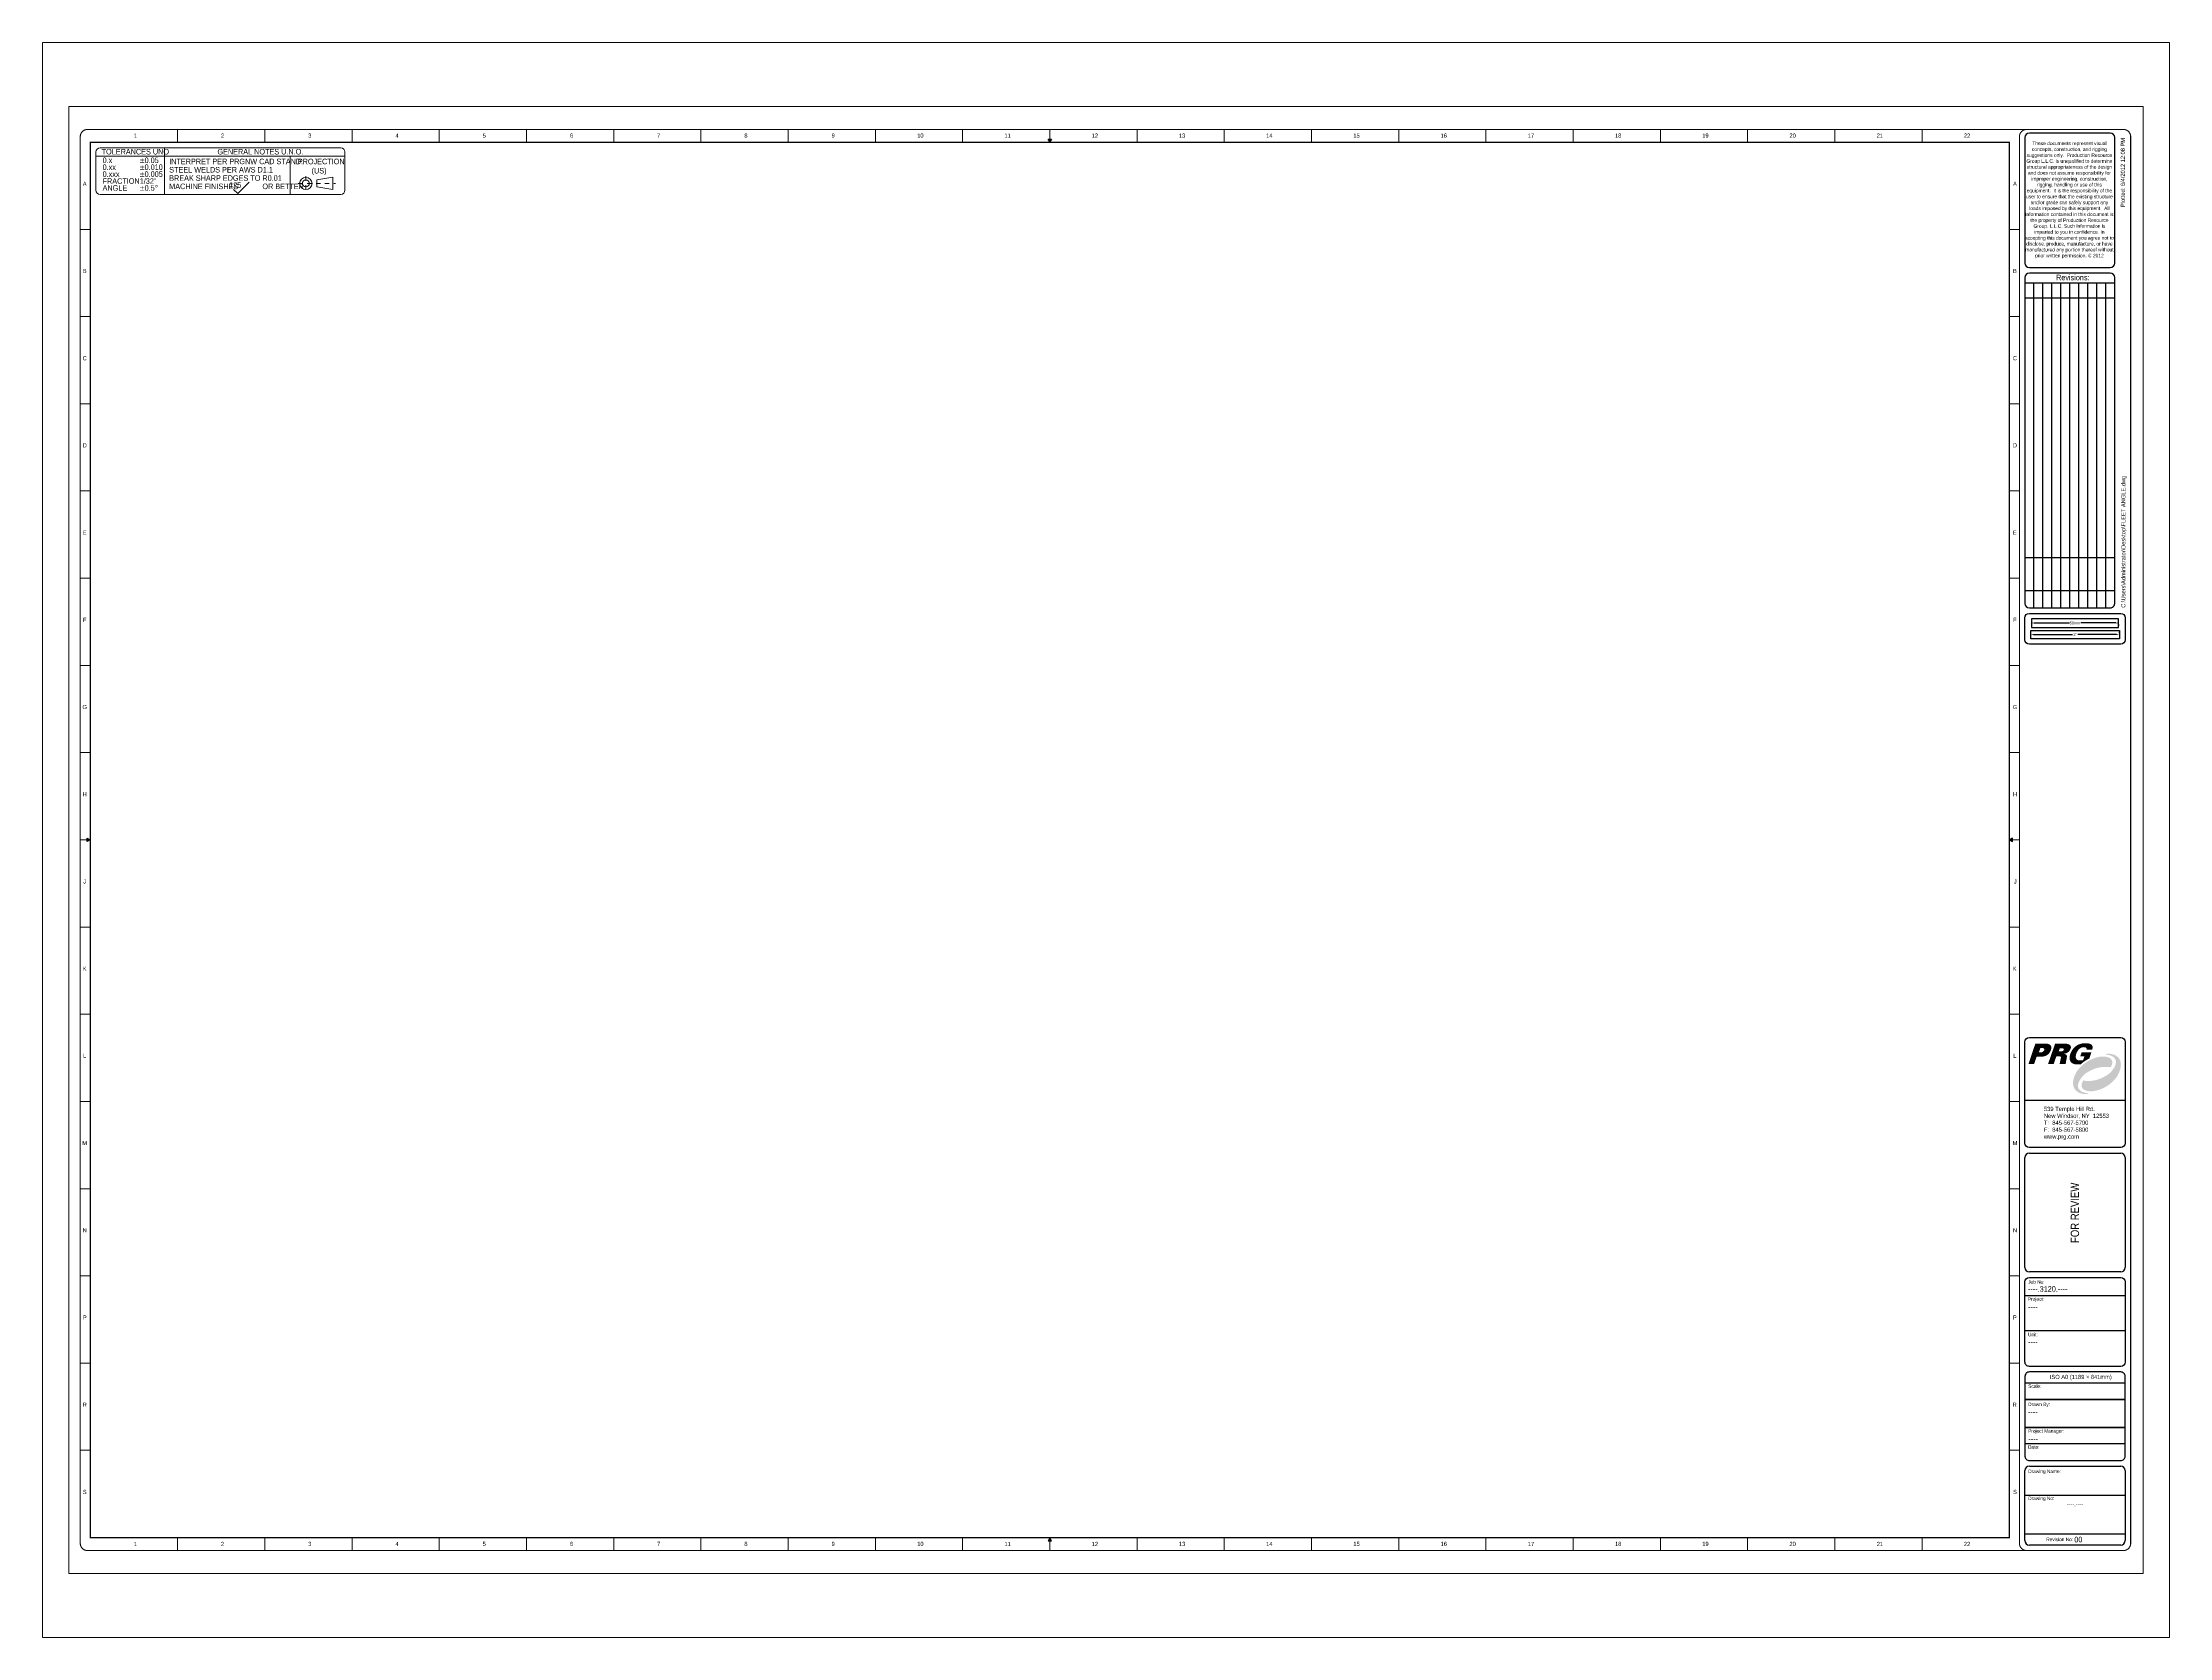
# Paper-space layout 'Arch E' of a CAD drawing. Header units: inches. Extents: x -6.2 to 41.8, y -6.2 to 29.8.
import ezdxf
from ezdxf.enums import TextEntityAlignment as Align

# ---------------------------------------------------------------- set-up
doc = ezdxf.new("R2010")
doc.units = ezdxf.units.IN
doc.header["$LTSCALE"] = 0.1
doc.header["$MEASUREMENT"] = 0
doc.header["$PDMODE"] = 35
doc.linetypes.add('CENTER', pattern=[2, 1.25, -0.25, 0.25, -0.25])
doc.layers.get('0').update_dxf_attribs({"lineweight": 25})
doc.layers.add('..02 - Light', color=142, linetype='Continuous', lineweight=9)
doc.layers.add('0 @ 1', color=7, linetype='Continuous', lineweight=25)
doc.layers.add('..08 - Viewports', color=11, linetype='Continuous', lineweight=0, plot=False)
doc.styles.add('prg 03 - Standard', font='ARIALN.TTF')
doc.dimstyles.new('prg - inch - 16', dxfattribs={"dimtxt": 0.125, "dimasz": 0.125, "dimexe": 0.0625, "dimexo": 0.125, "dimgap": 0.03125, "dimtad": 0, "dimdec": 4, "dimzin": 3, "dimdsep": 46, "dimlunit": 4, "dimtxsty": 'prg 03 - Standard', "dimcen": 0.0625, "dimclrd": 256, "dimclre": 256, "dimclrt": 256, "dimadec": 0, "dimazin": 2, "dimtfac": 1, "dimtdec": 4, "dimtofl": 0, "dimtmove": 0, "dimatfit": 3, "dimfxl": 1, "dimfrac": 1, "dimtolj": 1, "dimtzin": 0, "dimarcsym": 1})

# ---------------------------------------------------------------- blocks, each defined once
blk = doc.blocks.new('Titleblock - PRG Logo')
at = {"linetype": 'Continuous'}
h = blk.add_hatch(color=256, dxfattribs=at)
edge = h.paths.add_edge_path(flags=16)
edge.add_arc((0.3043143467182148, 0.4189564848044451), 0.1423735000000002, 270.9957441070229, 287.0381458413927)
edge.add_arc((0.3195248467181955, 0.371196984804449), 0.092255, 286.6971957923549, 340.5516230184589)
edge.add_arc((0.3414198467182068, 0.3648149848044469), 0.06949599999999959, 339.5026635533062, 356.4779030401814)
edge.add_arc((0.3740263467181961, 0.3630359848044549), 0.0368425000000001, 356.1241171595497, 421.2519372499029)
edge.add_arc((0.3589593467181729, 0.33151098480446), 0.07175499999999967, 62.81106463649182, 78.35484708871928)
edge.add_arc((0.3455988467181967, 0.2602309848044513), 0.1442705000000004, 78.87207587546055, 87.84536089171439)
edge.add_line((0.3510229390846789, 0.4043994848044488), (0.2796896467182037, 0.4043994848044488))
edge.add_line((0.2796896467182037, 0.4043994848044488), (0.2355137467182047, 0.2766044848044498))
edge.add_line((0.2355137467182047, 0.2766044848044515), (0.3067885330996205, 0.2766044848044515))
edge = h.paths.add_edge_path()
edge.add_line((0.4046392161149619, 0.5016044848044512), (0.3012011967182069, 0.5016044848044512))
edge.add_line((0.3012011967182033, 0.5016044848044512), (0.1736378467182043, 0.5024344848044517))
edge.add_line((0.1736378467182043, 0.5024344848044446), (0.1227883467182025, 0.3662444848044455))
edge.add_line((0.122788346718206, 0.3662444848044473), (0.001389346718205786, 0.0005694848044512923))
edge.add_line((0.001389346718205786, 0.0005694848044512923), (0.1402038467182081, 0.0005694848044512923))
edge.add_line((0.1402038467182045, 0.0005694848044512923), (0.2019308467182057, 0.1793194848044521))
edge.add_line((0.2019308467182057, 0.179319484804445), (0.2935518467182021, 0.179319484804445))
edge.add_arc((0.2935518467182021, 0.6656709848044482), 0.4863515000000005, 270.0000000000002, 277.7588275109953)
edge.add_arc((0.3144453467182018, 0.4929979848044521), 0.3124495000000003, 278.2373077288922, 289.3891687218022)
edge.add_arc((0.3433263467182037, 0.4019949848044515), 0.21704, 290.1728142474942, 337.4086018082235)
edge.add_arc((0.2649123467182122, 0.4393004848044679), 0.3037990000000043, 336.5938879471608, 341.0282286135472)
edge.add_arc((0.3063108467182047, 0.4257749848044394), 0.260253, 340.8811727264874, 350.9107933647442)
edge.add_arc((0.4311128467182073, 0.4037799848044497), 0.1335585000000001, 351.7703547975663, 368.1285166639775)
edge.add_arc((0.4843748467182039, 0.4090139848044512), 0.08012600000000004, 9.808823212382649, 62.48048933885461)
edge.add_arc((0.4594663467182016, 0.3663209848044531), 0.1295190000000005, 61.43472049896129, 72.78653243571169)
edge.add_arc((0.4360923467181976, 0.2958399848044522), 0.2037655000000007, 72.37334825410828, 81.81022518961143)
edge.add_arc((0.410170346718207, 0.1330299848044518), 0.3686160000000003, 81.42707832362878, 90.85976282357966)
h = blk.add_hatch(color=256, dxfattribs=at)
edge = h.paths.add_edge_path(flags=16)
edge.add_line((0.776832811018874, 0.2892294848044514), (0.7225883467182044, 0.2892294848044514))
edge.add_line((0.7225883467182044, 0.2892294848044514), (0.762405846718206, 0.4043994848044505))
edge.add_line((0.762405846718206, 0.4043994848044488), (0.8157984350887126, 0.4043994848044488))
edge.add_arc((0.8166428467182101, 0.04788448480444885), 0.3565159999999989, 87.38246590030963, 90.13570574049157, ccw=False)
edge.add_arc((0.8266778467181979, 0.2584694848044506), 0.1456930000000002, 76.9480451321487, 87.54267664604299, ccw=False)
edge.add_arc((0.8461858467182708, 0.3468854848044103), 0.05516400000000012, 58.055618524263025, 75.94740640828331, ccw=False)
edge.add_arc((0.8589558467182066, 0.3694334848044392), 0.02929449999999985, -5.086874628306703, 55.91558463148692, ccw=False)
edge.add_arc((0.8230078467181912, 0.3702204848044133), 0.06521500000000041, 338.97668672535247, 357.0252137630763, ccw=False)
edge.add_arc((0.7964783467182102, 0.3767949848044552), 0.09239900000000026, 322.6799395160695, 341.07339311240025, ccw=False)
edge.add_arc((0.8128648467181918, 0.3665234848044463), 0.07316150000000009, 289.77786743944307, 321.2967261674104, ccw=False)
edge.add_arc((0.7980433467182166, 0.4028119848044494), 0.1123369999999995, 278.0167602594008, 290.62868857057236, ccw=False)
edge.add_arc((0.7860573467181204, 0.4737444848044472), 0.1842585000000004, 273.90798202605356, 278.63134678880374, ccw=False)
edge.add_arc((0.7780723467182113, 0.5965179848044482), 0.307291, 269.7688824055184, 273.8331939489316, ccw=False)
edge = h.paths.add_edge_path()
edge.add_line((0.867311634350088, 0.2466517191917319), (0.8682603870088776, 0.2493431806816702))
edge.add_arc((0.8383753467181982, 0.496849984804447), 0.2493045000000005, 276.884810600935, 299.8491585576342)
edge.add_arc((0.8698283467182115, 0.4346319848044526), 0.1797235000000007, 301.0245377665061, 339.7694606141282)
edge.add_arc((0.8917973467182136, 0.4232834848044771), 0.1552154999999997, 340.8959743339561, 350.6298669492703)
edge.add_arc((0.9533998467182059, 0.4125109848044328), 0.09268300000000049, 351.0002640224843, 372.4914892517461)
edge.add_arc((0.9773138467182036, 0.4155304848044548), 0.06871799999999985, 14.34651469680296, 55.52963613017848)
edge.add_arc((0.9537938467182094, 0.386136484804446), 0.1062985000000002, 54.0450823190121, 66.1814999173661)
edge.add_arc((0.9302658467181857, 0.3351934848044564), 0.1624070000000004, 65.84590622521328, 76.42015134280018)
edge.add_arc((0.9060483467182081, 0.2430559848044496), 0.2576620000000006, 75.9961898818053, 84.41605073746594)
edge.add_arc((0.8905008467182114, 0.1102599848044505), 0.3913489999999997, 84.04240166436445, 90.27476549239445)
edge.add_line((0.8886241153176044, 0.5016044848044512), (0.6571213467182062, 0.5016044848044512))
edge.add_line((0.6571213467182062, 0.5016044848044512), (0.4840728467182061, 0.000569484804449516))
edge.add_line((0.4840728467182061, 0.0005694848044512923), (0.6229213467182078, 0.0005694848044512923))
edge.add_line((0.6229213467182078, 0.0005694848044512923), (0.6890833467182098, 0.1921494848044532))
edge.add_line((0.6890833467182063, 0.1921494848044532), (0.7410753467182047, 0.1921494848044532))
edge.add_line((0.7410753467182047, 0.1921494848044532), (0.7410752484052168, 0.1921473581073414))
edge.add_arc((0.7413043467182092, -0.01498451519555033), 0.2071319999999998, 82.68334000861051, 90.06337200000041, ccw=False)
edge.add_arc((0.7585503467182377, 0.1259309848044339), 0.06517299999999987, 65.53269244928708, 81.94445991782459, ccw=False)
edge.add_arc((0.773270846718205, 0.1611819848044576), 0.0270175, -1.9310224761093764, 62.9838828014432, ccw=False)
edge.add_arc((0.7291768467181967, 0.1583544848043701), 0.07112200000000071, -6.460984093483717, 1.5446078415408806, ccw=False)
edge.add_arc((0.6526703467182067, 0.1667224848044455), 0.1480844999999978, 348.45268326153274, 353.65283200420293, ccw=False)
edge.add_arc((0.2652413467182058, 0.2470189848044271), 0.5437464999999951, 345.04080888233915, 348.33499765319664, ccw=False)
edge.add_arc((2.692299846718214, -0.3667770151955523), 1.959785000000009, 166.0203894749341, 167.120365)
edge.add_line((0.7818220891506371, 0.07006618787003305), (0.7818225303462469, 0.07006571695313113))
edge.add_arc((1.539074846718208, -0.1031920151955532), 0.7768200000000016, 167.1126680000001, 172.3239389608813)
edge.add_line((0.7692158573456389, 0.0005694848044512923), (0.9196403083329443, 0.0005694848044512923))
edge.add_arc((1.506463846718205, -0.02879951519555135), 0.5875580000000002, 165.1253954701501, 177.1348849883912, ccw=False)
edge.add_arc((0.3032103467182132, 0.2683484848044628), 0.6520144999999968, 347.0317521434246, 348.9198735178932)
edge.add_arc((0.687743846718206, 0.1936759848044503), 0.2602989999999981, 348.7834681519441, 356.887225477025)
edge.add_arc((0.8477223467182036, 0.1834279848044602), 0.1000120000000013, 357.7728421440312, 370.7282815015773)
edge.add_arc((0.8967178467182215, 0.1916409848044438), 0.05035500000000004, 11.92440143195597, 67.8099978377762)
edge.add_arc((0.8800473467182108, 0.1520814848044481), 0.09328200000000063, 67.50594261153962, 81.89085505342528)
edge.add_arc((0.8646938467181968, 0.06407148480445102), 0.1825990000000005, 81.01683345309532, 89.17856438835031)
h = blk.add_hatch(color=256, dxfattribs=at)
edge = h.paths.add_edge_path()
edge.add_arc((1.234785346718219, 0.6841579848044486), 0.5989200000000007, 276.2867945864589, 280.71853536517193, ccw=False)
edge.add_arc((1.269654346718177, 0.3914714848044465), 0.3041865000000003, 270.27878534217655, 275.7954384352408, ccw=False)
edge.add_arc((1.270941346718203, 0.2721394848044483), 0.1848510000000002, 257.0805029855806, 270.0598467773731, ccw=False)
edge.add_arc((1.253739846718211, 0.1884724848044499), 0.09947500000000022, 231.894053106252, 255.9628135241598, ccw=False)
edge.add_arc((1.240639846718217, 0.1672074848044431), 0.07471099999999994, 193.4509377150763, 229.7347256112535, ccw=False)
edge.add_arc((1.271573846718201, 0.176652484804471), 0.1070120000000009, 181.7997108180601, 194.5166235503209, ccw=False)
edge.add_arc((1.321929346718207, 0.1791699848044246), 0.1574245000000006, 171.0236967755409, 182.1399428113521, ccw=False)
edge.add_arc((1.416383346718206, 0.1658594848044501), 0.2528034999999992, 160.1958193078491, 171.384011639326, ccw=False)
edge.add_arc((1.49147584671821, 0.1436489848044502), 0.3310110000000009, 144.230369389134, 160.9825441988771, ccw=False)
edge.add_arc((1.406518346718208, 0.201297984804448), 0.2283995000000002, 126.66260321821349, 143.5065941080681, ccw=False)
edge.add_arc((1.364269846718202, 0.2535949848044439), 0.1612440000000001, 90.78197749768992, 125.71606507419469, ccw=False)
edge.add_arc((1.362146846718204, 0.2401484848044504), 0.1746754999999997, 81.7561427952881, 90.02545477455419, ccw=False)
edge.add_arc((1.374116846718234, 0.3280234848044472), 0.08599549999999992, 66.73648615875948, 81.25391980852038, ccw=False)
edge.add_arc((1.389467846718219, 0.3655029848044435), 0.04550549999999971, 37.30264295314561, 65.85509724705838, ccw=False)
edge.add_arc((1.393379346718191, 0.3705444848044763), 0.03937300000000001, 3.639849654700413, 34.91574925647461, ccw=False)
edge.add_arc((1.363425346718209, 0.3671909848044521), 0.06949449999999961, -12.749359343261517, 4.831383426113973, ccw=False)
edge.add_line((1.431206445101161, 0.3518544848044485), (1.570156391102692, 0.3518544848044485))
edge.add_arc((1.348862846718205, 0.4253104848044469), 0.2331665000000004, 341.6369718666876, 352.5862971448952)
edge.add_arc((1.457758346718204, 0.4092869848044298), 0.1231274999999996, 353.4418332213692, 370.8371518593616)
edge.add_arc((1.499339846718208, 0.4151939848044446), 0.08120200000000023, 12.26008058462362, 57.21877425161707)
edge.add_arc((1.476777346718201, 0.3828354848044526), 0.1206320000000008, 56.53037609471968, 68.89960934380471)
edge.add_arc((1.452215346718205, 0.3229054848044512), 0.1853909999999983, 68.48542599265839, 77.95735942875443)
edge.add_arc((1.426114846718178, 0.2104149848044585), 0.3008584999999995, 77.56578613387481, 84.96435910430098)
edge.add_arc((1.403195346718196, -0.01398051519554855), 0.5264090000000022, 84.6231754334162, 90.3787603197288)
edge.add_arc((1.39977684671819, -0.4040265151955467), 0.9164434999999992, 90.00383631583266, 91.61651488460018)
edge.add_arc((1.390353846718206, 0.1380744848044486), 0.3743385000000005, 92.51551038097473, 153.6811613930817)
edge.add_arc((1.445347846718214, 0.1094989848044676), 0.4363030000000021, 153.5195157154502, 161.0050553431251)
edge.add_arc((1.411224846718209, 0.1205184848044567), 0.4004520000000032, 160.9067527219758, 169.7124892250919)
edge.add_arc((1.273025846718205, 0.1477269848044429), 0.2596240000000004, 170.1738300245687, 182.5251925601632)
edge.add_arc((1.187635846718209, 0.1458874848044402), 0.1742464999999999, 183.1580052333768, 199.1879463392843)
edge.add_arc((1.150799846718208, 0.1355224848044472), 0.13607, 200.1638935492408, 245.058867230252)
edge.add_arc((1.179554846718201, 0.1900594848044506), 0.1976704999999996, 244.1672908515494, 259.4907514914854)
edge.add_arc((1.200810346718214, 0.2852129848044527), 0.2951259999999999, 258.8027998265368, 268.6575364064857)
edge.add_arc((1.194024846718207, 1.364355484804447), 1.374187500000001, 269.9946301732893, 273.9073194201507)
edge.add_arc((1.879341346718203, -0.66479551519555), 0.8850149999999999, 115.5001029071482, 131.9551485399778, ccw=False)
edge.add_line((1.498331133674739, 0.134005315914159), (1.55064084671821, 0.285509484804443))
edge.add_line((1.550640846718206, 0.2855094848044502), (1.309625846718205, 0.2855094848044502))
edge.add_line((1.309625846718205, 0.2855094848044502), (1.276280846718205, 0.1883194848044454))
edge.add_line((1.276280846718208, 0.1883194848044454), (1.378105846718206, 0.1883194848044454))
edge.add_line((1.378105846718206, 0.1883194848044454), (1.346175173875405, 0.09568753286493603))
at = {"linetype": 'Continuous', "true_color": 0xd11047}
h = blk.add_hatch(color=242, dxfattribs=at)
edge = h.paths.add_edge_path()
edge.add_arc((1.413735846718204, -0.536089515195556), 0.1927644999999999, 166.9671900287655, 181.3639680488575)
edge.add_arc((1.366722846718204, -0.538579015195559), 0.1457119999999996, 180.8253685505169, 210.6291080002511)
edge.add_arc((1.397449846718207, -0.5145945151955473), 0.1844390000000002, 212.1774191233622, 233.4285890183228)
edge.add_arc((1.442461346718204, -0.4466580151955455), 0.2658539999999994, 234.3615571731157, 249.0782094708602)
edge.add_arc((1.504273346718207, -0.2707850151955498), 0.4522325, 249.7201134557212, 258.9322867385614)
edge.add_arc((1.588842846718205, 0.1911609848044478), 0.9218390000000001, 259.2854905962259, 262.8590633096654)
edge.add_arc((1.466604346718235, -0.7868640151955546), 0.06379599999999915, 78.90175347102888, 83.11806343628001, ccw=False)
edge.add_arc((1.475886346718241, -0.741650515195559), 0.01764600000000023, 65.38564043422991, 80.21746761995291, ccw=False)
edge.add_arc((1.482075346718336, -0.7284830151956001), 0.003100500000000158, 32.04629691809828, 68.01506776358809, ccw=False)
edge.add_arc((1.483505346718232, -0.727432515195602), 0.001337500000000072, -34.28711098247942, 26.397092811197126, ccw=False)
edge.add_arc((1.479235346718148, -0.7241195151956248), 0.006739999999999575, 294.57039678168223, 322.89098599801605, ccw=False)
edge.add_arc((1.462525346718227, -0.6912620151955409), 0.04359749999999991, 285.49983518191397, 296.58734457317973, ccw=False)
edge.add_arc((1.432543846718204, -0.59014901519555), 0.1490569999999999, 280.40315500000094, 286.2187048520336, ccw=False)
edge.add_line((1.459459561912471, -0.7367557460252812), (1.459459651429469, -0.736756083897987))
edge.add_arc((1.404154846718217, -0.4365640151955503), 0.3052440000000019, 272.87851394172037, 280.43863199999794, ccw=False)
edge.add_arc((1.406132846718194, -0.5205520151955483), 0.2212740000000002, 265.6647340939007, 273.45912025749226, ccw=False)
edge.add_arc((1.419028346718203, -0.2969960151955533), 0.4451835000000001, 253.3777862732377, 266.1847661031679, ccw=False)
edge.add_arc((1.376359346718203, -0.428091515195554), 0.3073790000000001, 238.0492557908981, 254.0087242804408, ccw=False)
edge.add_arc((1.337461346718207, -0.4866360151955504), 0.2371280000000006, 215.427308201014, 238.53828851453392, ccw=False)
edge.add_arc((1.355264346718208, -0.479793015195547), 0.2556455000000004, 188.8378914613931, 214.3640508588923, ccw=False)
edge.add_arc((1.450221846718208, -0.4688965151955529), 0.3511705000000003, 174.5050865808844, 188.2142811904977, ccw=False)
edge.add_arc((1.596884846718204, -0.4875380151955468), 0.4989649999999997, 163.068940706545, 173.9869961377986, ccw=False)
edge.add_arc((1.83682984671821, -0.569828515195546), 0.7525264999999999, 151.9160787346099, 162.3953555511645, ccw=False)
edge.add_arc((1.640420346718201, -0.4747815151955521), 0.5345669999999988, 142.5265785159433, 150.9935786763613, ccw=False)
edge.add_arc((1.93832184671821, -0.7084585151955451), 0.9131695000000031, 135.74061081985, 142.2622308738238, ccw=False)
edge.add_arc((1.895148346718212, -0.6571205151955439), 0.8464460000000005, 129.7713481490146, 136.1898399083387, ccw=False)
edge.add_arc((1.943992346718204, -0.7523840151955525), 0.9512005, 112.7480098076037, 128.3616526482102, ccw=False)
edge.add_arc((1.892627846718213, -0.6191220151955505), 0.8084535000000014, 104.0260349472116, 113.0428710588036, ccw=False)
edge.add_arc((1.844436346718208, -0.4061755151955495), 0.5901960000000007, 93.32604157697278, 104.49741815387941, ccw=False)
edge.add_arc((1.838261346718198, -0.2399585151955463), 0.4239150000000001, 81.35995117213929, 93.79625604151857, ccw=False)
edge.add_arc((1.848147846718216, -0.1823285151955503), 0.3654554999999998, 74.84276124145163, 81.53503526609398, ccw=False)
edge.add_arc((1.883222846718208, -0.06415651519554899), 0.242241499999999, 62.82979434624559, 75.54206136843499, ccw=False)
edge.add_arc((1.925416346718212, 0.01359048480444613), 0.1538199999999999, 46.9483545987826, 63.58804298331819, ccw=False)
edge.add_arc((1.956261346718215, 0.04482148480443726), 0.1099485000000001, 15.2985226424276, 47.58390012628553, ccw=False)
edge.add_arc((1.925774846718202, 0.04056898480446591), 0.140532000000001, -8.555670649391004, 13.691134384914221, ccw=False)
edge.add_arc((1.83192734671821, 0.05747898480448299), 0.2358670000000014, 338.3123879082342, 350.7738424837111, ccw=False)
edge.add_arc((1.672243346718201, 0.1249854848044336), 0.4092109999999984, 329.4233945007989, 337.79189900905965, ccw=False)
edge.add_arc((1.945296846718168, -0.3978060151955418), 0.3244590000000007, 75.86111537413095, 80.59682042070007)
edge.add_arc((1.899599346718205, -0.6883640151955532), 0.618583500000001, 80.81801724664476, 88.4003826546925)
edge.add_arc((1.902368346718205, -0.8688750151955489), 0.7989850000000005, 88.9602283616365, 107.2617499501456)
edge.add_arc((1.962463846718208, -1.025844015195553), 0.9667770000000001, 107.9024250792258, 124.8400233728877)
edge.add_arc((1.590895846718212, -0.4872620151955473), 0.312475500000001, 125.3388353798535, 130.878956336164)
edge.add_arc((1.780398846718207, -0.7023550151955575), 0.5991340000000013, 131.1191454336258, 147.1938813421474)
edge.add_arc((1.623029346718205, -0.6045595151955467), 0.4138894999999983, 146.7696505590079, 156.5732696007381)
edge.add_arc((1.497837346718207, -0.5529735151955393), 0.2785184999999996, 156.0713959935436, 167.4848937595974)
h = blk.add_hatch(color=242, dxfattribs=at)
edge = h.paths.add_edge_path()
edge.add_arc((1.702973846718209, -0.6127560151955507), 0.4093565000000026, 149.4122100880364, 157.761948559202)
edge.add_arc((1.543138846718207, -0.5451460151955487), 0.2358320000000002, 158.2698896141918, 170.7649791444056)
edge.add_arc((1.449276346718207, -0.5282075151955468), 0.1404775000000005, 171.4402023690229, 193.6819379224182)
edge.add_arc((1.418753346718205, -0.532455015195552), 0.1098594999999999, 195.2951029863899, 227.6137467751249)
edge.add_arc((1.449598846718203, -0.5012065151955483), 0.1537434999999997, 226.9736286064089, 243.5958401250745)
edge.add_arc((1.491801346718205, -0.4233975151955534), 0.2422239999999998, 242.839306252732, 255.5471903674316)
edge.add_arc((1.5269073467182, -0.305000015195553), 0.3656635000000001, 254.8506753107681, 261.5457733600436)
edge.add_arc((1.536925846718205, -0.2475355151955512), 0.4239790000000008, 261.3483024760926, 273.7984003110781)
edge.add_arc((1.5308093467182, -0.08192801519555104), 0.5896480000000011, 273.3253956232867, 284.4907294744008)
edge.add_arc((1.482712346718202, 0.1305884848044485), 0.8074660000000009, 284.0217201690795, 293.0503287558307)
edge.add_arc((1.430987846718207, 0.2646369848044472), 0.9510770000000002, 292.7557143944234, 308.3666878960279)
edge.add_arc((1.483067346718205, 0.1665989848044447), 0.8421224999999996, 309.7288041724086, 316.1900612137874)
edge.add_arc((1.438872846718205, 0.2189824848044495), 0.910307000000002, 315.7364028389223, 322.2788682456977)
edge.add_arc((1.73487034671821, -0.01307601519554424), 0.5342015000000003, 322.5428188422317, 331.015507939047)
edge.add_arc((1.538916346718203, 0.08201998480444672), 0.751785500000002, 331.9124703533503, 342.3986645847347)
edge.add_arc((1.778520346718206, -0.0001530151955506653), 0.4985850000000009, 343.0734254166085, 353.9981308714976)
edge.add_arc((1.924905346718205, -0.01873301519555781), 0.3510740000000009, 354.5158136870298, 368.2307143680749)
edge.add_arc((2.019653846718207, -0.007839015195550303), 0.255757, 8.854042891818118, 34.37093522575065)
edge.add_arc((2.037407346718211, -0.001010015195554104), 0.2372885000000008, 35.43005371303934, 58.53585996494444)
edge.add_arc((1.9985323467182, -0.05946151519554377), 0.3074485000000002, 58.0421021049285, 73.99334057872004)
edge.add_arc((1.955862846718212, -0.19035501519555), 0.4450605000000004, 73.35975770703953, 86.15350349617468)
edge.add_arc((1.9686583467182, 0.03667948480445204), 0.2176929999999999, 85.5050769536555, 93.45448582648345)
edge.add_arc((1.968983846718213, -0.02254851519554535), 0.2768520000000004, 92.78312815801726, 104.0855342641196)
edge.add_arc((1.913763346718216, 0.2011449848044506), 0.04645350000000061, 105.171121520361, 115.9096545636148)
edge.add_arc((1.896511346718157, 0.2358414848044319), 0.007714500000000138, 113.2561555734371, 139.7675585874571)
edge.add_arc((1.892042346718227, 0.2398419848044782), 0.00172699999999984, 145.3373963163729, 253.8734044170598)
edge.add_arc((1.898276346718212, 0.2510389848044454), 0.01450349999999956, 242.4255020504087, 259.4067977428479)
edge.add_arc((1.907736846718205, 0.2931064848044471), 0.05761449999999872, 257.8494691820325, 263.1276757759724)
edge.add_arc((1.789291346718201, -0.6626195151955514), 0.9054235000000027, 79.38430960945902, 82.9229677561151, ccw=False)
edge.add_arc((1.869318346718213, -0.2221665151955534), 0.4577729999999997, 69.97121132406107, 79.07351238945012, ccw=False)
edge.add_arc((1.931203846718208, -0.04380501519555224), 0.2690194999999996, 54.483334028677405, 69.34403074525551, ccw=False)
edge.add_arc((1.97765734671821, 0.02704948480444358), 0.1843914999999996, 32.17854364693261, 53.441859981447806, ccw=False)
edge.add_arc((2.008410346718208, 0.05103898480445679), 0.1456394999999998, 0.83693784780138, 30.633544956246794, ccw=False)
edge.add_arc((1.961331846718206, 0.04853948480445069), 0.1927580000000016, -13.050952244287885, 1.3754196394510814, ccw=False)
edge.add_arc((1.877209846718209, 0.06542598480445605), 0.2785320000000006, 336.0800959865063, 347.47276277651287, ccw=False)
edge.add_arc((1.751851346718212, 0.1170719848044541), 0.4140799999999992, 326.78289466293546, 336.58064683182835, ccw=False)
edge.add_arc((1.593918346718205, 0.2151944848044494), 0.5999760000000008, 311.15301579902217, 327.20579549134027, ccw=False)
edge.add_arc((1.783253346718208, 0.0004804848044557275), 0.3137125000000031, 305.41016163307654, 310.9222750890493, ccw=False)
edge.add_arc((1.412408346718202, 0.5390054848044468), 0.9675505000000011, 287.9023980348676, 304.8305750488024, ccw=False)
edge.add_arc((1.472599346718212, 0.3816949848044473), 0.7994040000000003, 268.971599087911, 287.26306368819064, ccw=False)
edge.add_arc((1.475381346718194, 0.2006494848044511), 0.6184670000000013, 260.8251107679704, 268.41287239736005, ccw=False)
edge.add_arc((1.429787346718197, -0.08967701519554794), 0.3245875000000013, 255.8756368262105, 260.59890907860444, ccw=False)
for points in [[(0.3067885330996205, 0.2766044848044515, 0.07011273148564987), (0.3460309666804946, 0.2828317731567367, 0.2394070699214489), (0.4065159485319079, 0.3404799987830813, 0.07420420286383546), (0.4107845812783175, 0.3605456036543018, 0.2920786204987401), (0.3917460832918707, 0.3953373894489811, 0.067926729456213), (0.3734430812356671, 0.4017890145109444, 0.03917336149076966), (0.3510229390846789, 0.4043994848044488), (0.2796896467182037, 0.4043994848044488), (0.2355137467182047, 0.2766044848044515)], [(0.776832811018874, 0.2892294848044514), (0.7225883467182044, 0.2892294848044514), (0.762405846718206, 0.4043994848044488), (0.8157984350887126, 0.4043994848044488, -0.01201385302415452), (0.8329244685171382, 0.40402851051258, -0.0462607586618198), (0.8595803531740138, 0.4003986055581716, -0.07822663544748772), (0.875372886990121, 0.3936955646608791, -0.2726428200090023), (0.8881349674961676, 0.3668360551374334, -0.07891476102783439), (0.8838817797006726, 0.3468247478370827, -0.08042934069654468), (0.8699596921155077, 0.3207765317768789, -0.1384006219052841), (0.8376208287391549, 0.2976776683997642, -0.05508553476981108), (0.8137101759016332, 0.2915728188945153, -0.02061248521681204), (0.7986153521252461, 0.2899144238175566, -0.01773576385205594)]]:
    blk.add_lwpolyline(points, format="xyb", close=True)
blk = doc.blocks.new('Titleblock - Tick')
h = blk.add_hatch(color=256)
h.dxf.hatch_style = 1
h.paths.add_polyline_path([(0.0349070282690036, 0.06046074650316768), (-0.0349070282690036, 0.06046074650316768), (0, 0)])
blk.add_lwpolyline([(0, 0), (-0.0349070282690036, 0.06046074650316768), (0.0349070282690036, 0.06046074650316768)], close=True)
blk = doc.blocks.new('*D33')
at = {"lineweight": -2, "transparency": 16777216}
for p, q in [((44.27492114495084, 21.22367934703145), (44.27492114495084, 21.25358314518855)), ((44.33742114495084, 21.19108314518855), (45.21374276841605, 21.19108314518855)), ((46.21242114495084, 21.19108314518855), (45.33609952148563, 21.19108314518855)), ((46.27492114495084, 21.22367934703145), (46.27492114495084, 21.25358314518855))]:
    blk.add_line(p, q, dxfattribs=at)
at = {"transparency": 16777216}
for points in [[(44.33742114495084, 21.20149981185521), (44.33742114495084, 21.18066647852188), (44.27492114495084, 21.19108314518855)], [(46.21242114495084, 21.20149981185521), (46.21242114495084, 21.18066647852188), (46.27492114495084, 21.19108314518855)]]:
    blk.add_solid(points, dxfattribs=at)
at = {"layer": 'Defpoints', "color": 0, "transparency": 16777216}
for p in [(44.27492114495084, 21.19108314518855), (44.27492114495084, 21.09867934703145), (46.27492114495084, 21.09867934703145)]:
    blk.add_point(p, dxfattribs=at)
at = {"transparency": 16777216, "insert": (45.27492114495084, 21.19108314518855), "char_height": 0.0625, "attachment_point": 5, "style": 'prg 03 - Standard'}
blk.add_mtext('\\A1;2"', dxfattribs=at)
blk = doc.blocks.new('*D34')
at = {"lineweight": -2, "transparency": 16777216}
for p, q in [((44.29066917644691, 21.42052974073224), (44.29066917644691, 21.39062594257515)), ((44.35316917644691, 21.45312594257515), (45.14793870975302, 21.45312594257515)), ((46.19667311345476, 21.45312594257515), (45.40190358014866, 21.45312594257515)), ((46.25917311345476, 21.42052974073224), (46.25917311345476, 21.39062594257515))]:
    blk.add_line(p, q, dxfattribs=at)
at = {"transparency": 16777216}
for points in [[(44.35316917644691, 21.46354260924182), (44.35316917644691, 21.44270927590848), (44.29066917644691, 21.45312594257515)], [(46.19667311345476, 21.46354260924182), (46.19667311345476, 21.44270927590848), (46.25917311345476, 21.45312594257515)]]:
    blk.add_solid(points, dxfattribs=at)
at = {"layer": 'Defpoints', "color": 0, "transparency": 16777216}
for p in [(44.29066917644691, 21.54552974073224), (46.25917311345476, 21.54552974073224), (46.25917311345476, 21.45312594257515)]:
    blk.add_point(p, dxfattribs=at)
at = {"transparency": 16777216, "insert": (45.27492114495084, 21.45312594257515), "char_height": 0.0625, "attachment_point": 5, "style": 'prg 03 - Standard'}
blk.add_mtext('\\A1;50mm', dxfattribs=at)
blk = doc.blocks.new('*U35')
at = {"color": 142}
for p, q in [((-0.09999999999948983, 7.339241051494906), (1.925660000000555, 7.339241051494906)), ((0.1025660000000244, 0), (0.1025660000005146, 7.339241051494906)), ((0.3051320000000288, 0), (0.3051320000005191, 7.339241051494906)), ((0.5076980000000333, 0), (0.5076980000005236, 7.339241051494906)), ((0.710264000000052, 0), (0.7102640000005422, 7.339241051494906)), ((0.9128300000000564, 0), (0.9128300000005467, 7.339241051494906)), ((1.115396000000061, 0), (1.115396000000551, 7.339241051494906)), ((1.31796200000008, -3.552713678800501e-14), (1.31796200000057, 7.33924105149487)), ((1.520528000000084, -3.552713678800501e-14), (1.520528000000574, 7.33924105149487)), ((1.723094000000088, -3.552713678800501e-14), (1.723094000000579, 7.33924105149487)), ((-0.09999999999948983, 6.998287030030536), (1.925660000000541, 6.998287030030536)), ((-0.0999999999999801, 1.136772239843822), (1.925660000000121, 1.136772239843822)), ((-0.0999999999999801, 0.392209687020511), (1.925660000000086, 0.392209687020511))]:
    blk.add_line(p, q, dxfattribs=at)
blk.add_lwpolyline([(0, 0), (1.825660000000092, 0, 0.414213562373095), (1.925660000000072, 0.09999999999998721), (1.925660000000562, 7.456432510609755, 0.414213562373095), (1.825660000000582, 7.556432510609749), (4.902744876744691e-13, 7.556432510609749, 0.414213562373095), (-0.09999999999948983, 7.456432510609755), (-0.0999999999999801, 0.09999999999998721, 0.414213562373095)], format="xyb", close=True)
at = {"style": 'prg 03 - Standard'}
blk.add_text('Revisions:', height=0.125, dxfattribs=at).set_placement((0.6027261727621251, 7.393080990100156))
for tag, p in [('A_NAME', (0.0741735323804491, 7.296673496066528)), ('B_NAME', (0.2602127904326537, 7.296357520668405)), ('C_NAME', (0.4538659592033056, 7.297217828034857)), ('D_NAME', (0.6663390066320218, 7.297217828034857)), ('E_NAME', (0.8599255023607029, 7.297397629171282)), ('F_NAME', (1.062955273939416, 7.294239152964661)), ('G_NAME', (1.261263501764056, 7.295458971334366)), ('H_NAME', (1.46382950176406, 7.295458971334355)), ('I_NAME', (1.666395501764065, 7.295458971334348)), ('J_NAME', (1.868961501764041, 7.295458971334334))]:
    blk.add_attdef(tag, text='', height=0.09375, rotation=90, dxfattribs=at).set_placement(p, align=Align.RIGHT)
for tag, p in [('A_TEXT', (0.04558489669530275, 1.180584034086763)), ('B_TEXT', (0.2573492946435039, 1.180584034086763)), ('C_TEXT', (0.4590102782894263, 1.178133593629482)), ('D_TEXT', (0.6609515147219014, 1.175683153172201)), ('E_TEXT', (0.8622333660699297, 1.175683153172201)), ('F_TEXT', (1.068331497160969, 1.175683153172201)), ('G_TEXT', (1.26475010072302, 1.175683153172201)), ('H_TEXT', (1.467316100723032, 1.175683153172191)), ('I_TEXT', (1.669882100723044, 1.17568315317218)), ('J_TEXT', (1.872448100723048, 1.175683153172169)), ('A_DATE', (0.04797848884653888, 0.5147988194116948)), ('B_DATE', (0.25974288679474, 0.5147988194116948)), ('C_DATE', (0.4614038704406624, 0.5123483789544139)), ('D_DATE', (0.6633451068731375, 0.5098979384971329)), ('E_DATE', (0.8646269582211659, 0.5098979384971329)), ('F_DATE', (1.070725089312205, 0.5098979384971329)), ('G_DATE', (1.267143692874257, 0.5098979384971329)), ('H_DATE', (1.469709692874268, 0.5098979384971223)), ('I_DATE', (1.67227569287428, 0.5098979384971116)), ('J_DATE', (1.874841692874284, 0.509897938497101))]:
    blk.add_attdef(tag, p, '', height=0.09375, rotation=90, dxfattribs=at)
for tag, p in [('A_#', (0.04006600000002436, 0.2088165075034105)), ('B_#', (0.2426320000000288, 0.2086886084583917)), ('C_#', (0.4451980000000333, 0.2116302864938611)), ('D_#', (0.647764000000052, 0.2116302864938611)), ('E_#', (0.8503300000000564, 0.2086886084583917)), ('F_#', (1.052896000000061, 0.2056829809004093)), ('G_#', (1.257828484372524, 0.2146678888130964)), ('H_#', (1.460394484372536, 0.2146678888130857)), ('I_#', (1.662960484372547, 0.2146678888130751)), ('J_#', (1.865526484372552, 0.2146678888130644))]:
    blk.add_attdef(tag, text='', height=0.09375, rotation=90, dxfattribs=at).set_placement(p, align=Align.CENTER)
blk = doc.blocks.new('Symb - Surface Finish')
at = {"color": 7}
for p, q in [((-0.09375, 0.09375), (0, 0)), ((0, 0), (0.2589011086784564, 0.2589011086784564)), ((0.2589011086784564, 0.2589011086784564), (0.2592633899378884, 0.2589011086784564))]:
    blk.add_line(p, q, dxfattribs=at)
at = {"style": 'prg 03 - Standard'}
blk.add_attdef('FIN', text='', height=0.125, dxfattribs=at).set_placement((0.079573, 0.132613), align=Align.RIGHT)
blk = doc.blocks.new('PRG - Tolerances')
for p, q in [((1.545647698102702, 0), (1.545647698102698, -1.052239724884231)), ((0, -0.1872345861104918), (5.620562963352171, -0.1872345861104918)), ((4.387720369688225, -0.1872345861104918), (4.387720369688225, -1.052239724884231)), ((4.985007415346786, -0.7246829953920795), (5.345303823171889, -0.6635480908087246)), ((4.985007415346786, -0.7246829953920795), (4.985007415346786, -0.8816088969658793)), ((4.985007415346786, -0.8816088969658793), (5.345303823171889, -0.9427438015493479)), ((5.345303823171889, -0.6635480908087246), (5.345303823171889, -0.9427438015493479))]:
    blk.add_line(p, q)
at = {"color": 84, "linetype": 'CENTER', "lineweight": 0, "ltscale": 0.125}
for p, q in [((4.567791696262816, -0.8031459461790362), (5.406996681774899, -0.8031459461790362)), ((4.738235980934633, -0.6409632215995842), (4.738235980934633, -0.9653286707584883))]:
    blk.add_line(p, q, dxfattribs=at)
blk.add_lwpolyline([(0.09375, 0), (5.526812963352171, 0, -0.414213562373095), (5.620562963352171, -0.09375), (5.620562963352171, -0.958489724884231, -0.414213562373095), (5.526812963352171, -1.052239724884231), (0.09375, -1.052239724884231, -0.414213562373095), (0, -0.958489724884231), (0, -0.09375, -0.414213562373095)], format="xyb", close=True)
for radius in [0.1395978553702956, 0.07846295078693041]:
    blk.add_circle((4.738235980934633, -0.8031459461790362), radius)
at = {"layer": '0 @ 1'}
blk.add_blockref('Symb - Surface Finish', (3.201121643461345, -1.034246805017409), dxfattribs=at).add_auto_attribs({'FIN': '125'})
at = {"style": 'prg 03 - Standard'}
for s, p in [('TOLERANCES UNO', (0.1297941756203542, -0.1492860984490534)), ('GENERAL NOTES U.N.O.', (2.742939808841921, -0.1492860984490534))]:
    blk.add_text(s, height=0.125, dxfattribs=at).set_placement(p)
at = {"char_height": 0.125, "attachment_point": 1, "style": 'prg 03 - Standard'}
for s, insert, width, line_spacing_factor in [('0.x\\P0.xx\\P0.xxx\\PFRACTION\\PANGLE', (0.1508504442651031, -0.2182921800201143), 0.7230667158981738, 0.75), ('%%P0.05\\P%%P0.010\\P%%P0.005\\P{\\A1;1/32"\\P%%P0.5%%D}', (0.9893965253406236, -0.2182921800201143), 0.4950972032742165, 0.75), ('INTERPRET PER PRGNW CAD STAND.\\PSTEEL WELDS PER AWS D1.1\\PBREAK SHARP EDGES TO R0.01\\PMACHINE FINISHES            OR BETTER ', (1.654170024392112, -0.2441131246369022), 3.288158903553119, 0.9)]:
    blk.add_mtext(s, dxfattribs=dict(at, insert=insert, width=width, line_spacing_factor=line_spacing_factor))
at = {"insert": (4.511754654405802, -0.2453494163517203), "char_height": 0.125, "width": 0.9907016521320573, "attachment_point": 1, "style": 'prg 03 - Standard'}
blk.add_mtext('\\pi0.045402;PROJECTION\\P\\pi0.35692;(US)', dxfattribs=at)
blk = doc.blocks.new('*U32')
at = {"layer": '..08 - Viewports'}
for points in [[(-0.5944881889766584, 34.55511811023602), (47.40551181102335, 34.55511811023602), (47.40551181102335, -1.444881889763977), (-0.5944881889766584, -1.444881889763977)], [(0, 0), (46.81102362204669, 1.77635683940025e-15), (46.81102362204669, 33.11023622047205), (0, 33.11023622047205)]]:
    blk.add_lwpolyline(points, close=True, dxfattribs=at)
blk.add_lwpolyline([(44.2440102892968, 21.79552974073224), (46.0696702892967, 21.79552974073224, 0.414213562373095), (46.16967028929668, 21.89552974073223), (46.16967028929706, 29.251962251342, 0.414213562373095), (46.06967028929708, 29.35196225134199), (44.24401028929718, 29.35196225134199, 0.414213562373095), (44.1440102892972, 29.251962251342), (44.14401028929682, 21.89552974073223, 0.414213562373095)], format="xyb", close=True, dxfattribs=at)
at = {"color": 142, "linetype": 'Continuous', "lineweight": 9}
for p, q in [((2.453115856798926, 32.30314960629883), (2.453115856798931, 32.59296023076205)), ((4.421619793806776, 32.3031496062988), (4.421619793806782, 32.59296023076205)), ((6.390123730814627, 32.30314960629877), (6.390123730814631, 32.59296023076205)), ((8.358627667822477, 32.30314960629877), (8.358627667822482, 32.59296023076205)), ((10.32713160483033, 32.3031496062987), (10.32713160483033, 32.59296023076205)), ((12.29563554183818, 32.3031496062987), (12.29563554183818, 32.59296023076206)), ((14.26413947884603, 32.30314960629864), (14.26413947884603, 32.59296023076206)), ((16.23264341585388, 32.30314960629864), (16.23264341585388, 32.59296023076206)), ((18.20114735286172, 32.30314960629864), (18.20114735286173, 32.59296023076206)), ((20.16965128986957, 32.30314960629864), (20.16965128986958, 32.59296023076206)), ((22.13815522687742, 32.30314960629862), (22.13815522687743, 32.59296023076206)), ((24.10665916388528, 32.30314960629859), (24.10665916388528, 32.59296023076206)), ((26.07516310089313, 32.30314960629858), (26.07516310089313, 32.59296023076206)), ((28.04366703790098, 32.30314960629858), (28.04366703790098, 32.59296023076206)), ((30.01217097490883, 32.30314960629858), (30.01217097490883, 32.59296023076206)), ((31.98067491191668, 32.3031496062985), (31.98067491191668, 32.59296023076206)), ((33.94917884892453, 32.30314960629849), (33.94917884892453, 32.59296023076206)), ((35.91768278593237, 32.30314960629846), (35.91768278593239, 32.59296023076206)), ((37.88618672294022, 32.30314960629844), (37.88618672294022, 32.59296023076206)), ((39.85469065994808, 32.30314960629844), (39.85469065994808, 32.59296023076206)), ((41.82319459695593, 32.30314960629796), (41.82319459695593, 32.59296023076206)), ((0.2569157858994098, 30.33814200193392), (0.4846119197910763, 30.33814200193392)), ((44.01939466785547, 30.33814200193392), (43.7916985339638, 30.33814200193392)), ((0.2569157858994107, 28.36963806492608), (0.4846119197910186, 28.36963806492607)), ((44.01939466785547, 28.36963806492608), (43.79169853396385, 28.36963806492607)), ((0.2569157858994107, 26.40113412791823), (0.4846119197909609, 26.40113412791822)), ((44.01939466785547, 26.40113412791823), (43.79169853396391, 26.40113412791822)), ((0.2569157858994116, 24.43263019091038), (0.4846119197909031, 24.43263019091037)), ((44.01939466785547, 24.43263019091038), (43.79169853396397, 24.43263019091037)), ((0.2569157858994116, 22.46412625390253), (0.4846119197909022, 22.46412625390252)), ((44.01939466785547, 22.46412625390253), (43.79169853396397, 22.46412625390252)), ((0.2569157858994116, 20.49562231689468), (0.4846119197909022, 20.49562231689467)), ((44.01939466785547, 20.49562231689468), (43.79169853396397, 20.49562231689467)), ((0.2569157858994124, 18.52711837988683), (0.4846119197909022, 18.52711837988682)), ((44.01939466785545, 18.52711837988683), (43.79169853396397, 18.52711837988682)), ((0.2569157858994124, 16.55861444287898), (0.4846119197909022, 16.55861444287897)), ((44.01939466785545, 16.55861444287898), (43.79169853396397, 16.55861444287897)), ((0.2569157858994124, 14.59011050587113), (0.4846119197906145, 14.59011050587112)), ((44.01939466785545, 14.59011050587113), (43.79169853396425, 14.59011050587112)), ((0.2569157858994133, 12.62160656886328), (0.4846119197905567, 12.62160656886327)), ((44.01939466785545, 12.62160656886328), (43.79169853396431, 12.62160656886327)), ((0.2569157858994133, 10.65310263185543), (0.484611919790499, 10.65310263185543)), ((44.01939466785545, 10.65310263185543), (43.79169853396436, 10.65310263185543)), ((0.2569157858994133, 8.684598694847583), (0.4846119197904404, 8.684598694847576)), ((44.01939466785545, 8.684598694847583), (43.79169853396444, 8.684598694847576)), ((0.2569157858994142, 6.716094757839734), (0.4846119197904404, 6.716094757839727)), ((44.01939466785545, 6.716094757839734), (43.79169853396444, 6.716094757839727)), ((0.2569157858994142, 4.747590820831885), (0.4846119197904404, 4.747590820831878)), ((44.01939466785545, 4.747590820831885), (43.79169853396444, 4.747590820831878)), ((0.2569157858994151, 2.779086883824035), (0.4846119197904404, 2.779086883824029)), ((0.2569157858994151, 2.779086883824035), (0.4846119197904404, 2.779086883824029)), ((44.01939466785545, 2.779086883824035), (43.79169853396444, 2.779086883824029)), ((44.01939466785545, 2.779086883824035), (43.79169853396444, 2.779086883824029)), ((2.453115856798926, 0.807086614173226), (2.453115856798931, 0.5172759897100079)), ((4.421619793806776, 0.8070866141732616), (4.421619793806782, 0.5172759897100079)), ((6.390123730814627, 0.80708661417329), (6.390123730814631, 0.5172759897100079)), ((8.358627667822477, 0.80708661417329), (8.358627667822482, 0.5172759897100079)), ((10.32713160483033, 0.8070866141733575), (10.32713160483033, 0.5172759897100079)), ((12.29563554183818, 0.8070866141733575), (12.29563554183818, 0.5172759897100043)), ((14.26413947884603, 0.8070866141734214), (14.26413947884603, 0.5172759897100043)), ((16.23264341585388, 0.8070866141734214), (16.23264341585388, 0.5172759897100043)), ((18.20114735286172, 0.8070866141734214), (18.20114735286173, 0.5172759897100043)), ((20.16965128986957, 0.8070866141734214), (20.16965128986958, 0.5172759897100043)), ((22.13815522687742, 0.8070866141734427), (22.13815522687743, 0.5172759897100043)), ((24.10665916388528, 0.8070866141734676), (24.10665916388528, 0.5172759897100043)), ((26.07516310089313, 0.8070866141734889), (26.07516310089313, 0.5172759897100043)), ((28.04366703790098, 0.8070866141734889), (28.04366703790098, 0.5172759897100043)), ((30.01217097490883, 0.8070866141734889), (30.01217097490883, 0.5172759897100043)), ((31.98067491191668, 0.8070866141735529), (31.98067491191668, 0.5172759897100043)), ((33.94917884892453, 0.8070866141735742), (33.94917884892453, 0.5172759897100008)), ((35.91768278593237, 0.8070866141735991), (35.91768278593239, 0.5172759897100008)), ((37.88618672294022, 0.8070866141736204), (37.88618672294022, 0.5172759897100008)), ((39.85469065994808, 0.8070866141736204), (39.85469065994808, 0.5172759897100008)), ((41.82319459695593, 0.8070866141741035), (41.82319459695593, 0.5172759897100008))]:
    blk.add_line(p, q, dxfattribs=at)
at = {"color": 142}
for p, q in [((44.14401028929663, 10.68060106185609), (46.4058320006055, 10.68060106185609)), ((44.14401028929652, 6.273141611150916), (46.40583200060556, 6.27314161115129)), ((46.40583200060544, 5.473141611150913), (44.14401028929663, 5.473141611150917)), ((46.40583200060553, 4.298141611150912), (44.14401028929653, 4.298141611150911)), ((44.14401028929653, 3.923141611150911), (46.40583200060553, 3.923141611150912)), ((46.40583200060553, 3.923141611150912), (44.14401028929653, 3.923141611150911)), ((44.14401028929653, 3.298141611150911), (46.40583200060553, 3.298141611150912)), ((46.40583200060553, 3.298141611150912), (44.14401028929653, 3.298141611150911)), ((46.40583200060553, 2.923141611150912), (44.14401028929653, 2.923141611150911)), ((44.14401028929652, 1.766891611151058), (46.4058320006057, 1.766891611151058)), ((44.14401028929652, 0.891891611151058), (46.4058320006057, 0.891891611151058))]:
    blk.add_line(p, q, dxfattribs=at)
for p, q in [((44.14401028929653, 6.904391611151283), (44.14401028929653, 9.388388211185223)), ((44.24401028929653, 9.488388211185217), (46.30583200060553, 9.488388211185212)), ((46.40583200060553, 9.388388211185221), (46.40583200060553, 6.904391611151276)), ((46.30583200060553, 6.804391611151289), (44.24401028929653, 6.804391611151296)), ((44.24401028929643, 2.423141611151422), (46.30583200060545, 2.423141611150697)), ((44.14401028929652, 0.7418916111514209), (44.14401028929652, 2.323141611151058)), ((46.40583200060536, 2.323141611150694), (46.40583200060581, 0.7418916111510558)), ((46.30583200060545, 0.6418916111510571), (44.24401028929643, 0.6418916111510571))]:
    blk.add_line(p, q)
at = {"const_width": 0.025}
blk.add_lwpolyline([(44.18189466785547, 32.59296023076206), (0.4194157858994245, 32.59296023076205, 0.414213562373095), (0.2569157858994098, 32.43046023076204), (0.2569157858994151, 0.6797759897100164, 0.414213562373095), (0.4194157858994316, 0.5172759897100008), (44.18189466785549, 0.5172759897100061)], format="xyb", dxfattribs=at)
blk.add_lwpolyline([(0.4846119197910763, 32.30314960629883), (43.7916985339638, 32.30314960629883), (43.7916985339638, 0.8070866141732242), (0.4846119197910763, 0.8070866141732242)], close=True, dxfattribs=at)
blk.add_lwpolyline([(44.18189466785547, 0.5172759897100097), (46.36794762204656, 0.5172759897100097, 0.4142135623730935), (46.53044762204658, 0.6797759897100244), (46.53044762204678, 32.43046023076203, 0.414213562373095), (46.36794762204676, 32.59296023076205), (44.18189466785547, 32.59296023076206, 0.4142135623730969), (44.01939466785547, 32.43046023076204), (44.01939466785547, 0.6797759897100324, 0.414213562373095)], format="xyb", close=True, dxfattribs=at)
for points in [[(44.24401028929719, 29.47696225134199), (46.06967028929706, 29.47696225134199, 0.414213562373095), (46.16967028929706, 29.57696225134198), (46.16967028929706, 32.40872823076189, 0.414213562373095), (46.06967028929706, 32.50872823076189), (44.24401028929719, 32.50872823076189, 0.414213562373095), (44.1440102892972, 32.40872823076189), (44.1440102892972, 29.57696225134198, 0.414213562373095)], [(44.24401028929681, 20.97367934703145, -0.414213562373095), (44.14401028929645, 21.07367934703146), (44.1440102892968, 21.57052974073206, -0.4142135623730811), (44.24401028929681, 21.67052974073242), (46.30583200060487, 21.67052974073206, -0.4142135623730811), (46.40583200060523, 21.57052974073206), (46.40583200060568, 21.07367934703146, -0.414213562373081), (46.30583200060487, 20.97367934703146)], [(44.24401028929681, 9.61338821118521, -0.414213562373095), (44.14401028929645, 9.713388211185219), (44.1440102892968, 11.99452260472006, -0.4142135623730811), (44.24401028929681, 12.09452260472042), (46.30583200060487, 12.09452260472006, -0.4142135623730811), (46.40583200060523, 11.99452260472006), (46.40583200060568, 9.713388211185219, -0.414213562373081), (46.30583200060487, 9.613388211185217)], [(44.24401028929654, 4.673141611150911, -0.414213562373095), (44.14401028929618, 4.773141611150916), (44.14401028929653, 6.57939161115111, -0.4142135623730811), (44.24401028929654, 6.679391611151474), (46.30583200060508, 6.679391611151111, -0.4142135623730811), (46.40583200060544, 6.579391611151106), (46.4058320006059, 4.773141611150912, -0.414213562373081), (46.30583200060508, 4.673141611150914)], [(44.24401028929653, 2.548141611150911), (46.30583200060553, 2.548141611150913, 0.414213562373095), (46.40583200060553, 2.648141611150905), (46.40583200060553, 4.44814161115092, 0.414213562373095), (46.30583200060553, 4.548141611150912), (44.24401028929653, 4.548141611150911, 0.414213562373095), (44.14401028929653, 4.448141611150918), (44.14401028929653, 2.648141611150904, 0.414213562373095)]]:
    blk.add_lwpolyline(points, format="xyb", close=True)
for points in [[(44.27492114495084, 21.09867934703145), (44.27492114495084, 21.28617934703145), (46.27492114495084, 21.28617934703145), (46.27492114495084, 21.09867934703145)], [(44.29066917644691, 21.54552974073224), (44.29066917644691, 21.34867934703145), (46.25917311345476, 21.34867934703145), (46.25917311345476, 21.54552974073224)]]:
    blk.add_lwpolyline(points, close=True)
for centre, radius, start, end in [((44.24401028929653, 9.388388211185223), 0.09999999999999432, 90.00000000000402, 180.000000000001), ((46.30583200060553, 9.388388211185221), 0.09999999999998899, 359.999999999999, 89.99999999999594), ((44.24401028929653, 6.904391611151283), 0.0999999999999881, 179.9999999999995, 269.9999999999959), ((46.30583200060553, 6.904391611151276), 0.09999999999999432, 270.0000000000041, 5.088887490341627e-13), ((44.24401028929643, 2.323141611151058), 0.09999999999999905, 90.00000000000259, 180), ((46.30583200060545, 2.323141611150694), 0.1000000000000038, 0, 89.99999999999726), ((44.24401028929643, 0.7418916111514209), 0.1000000000000038, 180, 270), ((46.30583200060545, 0.7418916111510558), 0.09999999999999905, 270.0000000000027, 0)]:
    blk.add_arc(centre, radius, start, end)
blk.add_blockref('Titleblock - Tick', (22.13815522687743, 32.31415535496214))
at = {"rotation": 90}
blk.add_blockref('Titleblock - Tick', (0.4740639921443925, 16.55861444287898), dxfattribs=at)
at = {"xscale": -1}
for p, rotation in [((43.80224646161048, 16.55861444287898), 270), ((22.13815522687743, 0.7960808655099214), 180)]:
    blk.add_blockref('Titleblock - Tick', p, dxfattribs=dict(at, rotation=rotation))
at = {"xscale": 0.9164784806738051, "yscale": 0.9164784806738051, "zscale": 0.9164784806738051}
blk.add_blockref('Titleblock - PRG Logo', (44.22253239927402, 11.49913901878055), dxfattribs=at)
at = {"style": 'prg 03 - Standard'}
for s, p in [('1', (1.500376388572512, 32.40799875580944)), ('2', (3.468880325580362, 32.4079987558094)), ('3', (5.437384262588212, 32.40799875580937)), ('4', (7.405888199596062, 32.40799875580937)), ('5', (9.374392136603912, 32.40799875580931)), ('6', (11.34289607361176, 32.40799875580931)), ('7', (13.31140001061961, 32.40799875580925)), ('8', (15.27990394762746, 32.40799875580925)), ('9', (17.24840788463531, 32.40799875580925)), ('10', (19.21691182164316, 32.40799875580925)), ('11', (21.18541575865101, 32.40799875580922)), ('12', (23.15391969565886, 32.4079987558092)), ('13', (25.12242363266671, 32.40799875580917)), ('14', (27.09092756967456, 32.40799875580917)), ('15', (29.05943150668242, 32.40799875580917)), ('16', (31.02793544369026, 32.40799875580912)), ('17', (32.99643938069812, 32.40799875580909)), ('18', (34.96494331770596, 32.40799875580907)), ('19', (36.93344725471381, 32.40799875580905)), ('20', (38.90195119172166, 32.40799875580905)), ('21', (40.87045512872952, 32.40799875580856)), ('22', (42.83895906573737, 32.40799875580856)), ('A', (0.3574081979310773, 31.32074589717261)), ('A', (43.9189022558238, 31.32074589717261)), ('B', (0.3574081979310195, 29.35224196016477)), ('B', (43.91660007301348, 29.35224196016477)), ('C', (0.3574081979309618, 27.38373802315692)), ('C', (43.91819881107629, 27.38373802315692)), ('D', (0.3574081979309041, 25.41523408614907)), ('D', (43.91672797205862, 25.41523408614907)), ('E', (0.3574081979309032, 23.44673014914122)), ('E', (43.91615242635604, 23.44673014914122)), ('F', (0.3574081979309032, 21.47822621213337)), ('F', (43.91461763781578, 21.47822621213337)), ('G', (0.3574081979309032, 19.50972227512552)), ('G', (43.91947780152655, 19.50972227512552)), ('H', (0.3574081979309032, 17.54121833811767)), ('H', (43.91960570057158, 17.54121833811767)), ('J', (0.3574081979306154, 15.57271440110982)), ('J', (43.92459376332766, 15.57271440110982)), ('K', (0.3574081979305577, 13.60421046410197)), ('K', (43.91110041407806, 13.60421046410197)), ('L', (0.3574081979304999, 11.63570652709413)), ('L', (43.91525713304129, 11.63570652709413)), ('M', (0.3574081979304413, 9.667202590086276)), ('M', (43.91896620534695, 9.667202590086276)), ('N', (0.3574081979304413, 7.698698653078427)), ('N', (43.91986149866209, 7.698698653078427)), ('P', (0.3574081979304413, 5.730194716070578)), ('P', (43.91538503208636, 5.730194716070578)), ('R', (0.3574081979304413, 3.761690779062729)), ('R', (43.91212360643834, 3.761690779062729)), ('S', (0.3574081979304413, 1.79318684205488)), ('S', (43.91960570057205, 1.79318684205488)), ('1', (1.500376388572512, 0.6191619773712835)), ('2', (3.468880325580362, 0.6191619773713191)), ('3', (5.437384262588212, 0.6207607154341028)), ('4', (7.405888199596062, 0.6195456745064085)), ('5', (9.374392136603912, 0.6223594534969266)), ('6', (11.34289607361176, 0.6207607154341703)), ('7', (13.31140001061961, 0.6207607154342343)), ('8', (15.27990394762746, 0.6207607154342343)), ('9', (17.24840788463531, 0.6207607154342343)), ('10', (19.21691182164316, 0.6207607154342343)), ('11', (21.18541575865101, 0.6191619773715002)), ('12', (23.15391969565886, 0.6191619773715251)), ('13', (25.12242363266671, 0.6207607154343018)), ('14', (27.09092756967456, 0.6191619773715464)), ('15', (29.05943150668242, 0.6207607154343018)), ('16', (31.02793544369026, 0.6207607154343657)), ('17', (32.99643938069812, 0.6191619773716317)), ('18', (34.96494331770596, 0.6207607154344119)), ('19', (36.93344725471381, 0.6207607154344332)), ('20', (38.90195119172166, 0.6207607154344332)), ('21', (40.87045512872952, 0.619161977372161)), ('22', (42.83895906573737, 0.619161977372161))]:
    blk.add_text(s, height=0.09375, dxfattribs=at).set_placement(p, align=Align.CENTER)
blk.add_text('Plotted: 6/4/2012 12:08 PM', height=0.0938, rotation=90, dxfattribs=at).set_placement((46.39967976897796, 32.40114056323478), align=Align.RIGHT)
for s, p in [('Job No:', (44.21699436233806, 6.515775648680031)), ('Project:', (44.21305089395412, 6.130694296257528))]:
    blk.add_text(s, height=0.078125, dxfattribs=at).set_placement(p, align=Align.BOTTOM_LEFT)
for s, height, p in [('Unit:', 0.078125, (44.21406324629645, 5.353212049027388)), ('ISO A0 (1189 × 841mm)', 0.09375, (44.70685934485222, 4.389399749985778)), ('Scale:', 0.078125, (44.21908648081752, 4.188515859556517)), ('Drawn By:', 0.078125, (44.215807611458, 3.778075541830134)), ('Date:', 0.078125, (44.21493248204688, 2.813292540879708)), ('Project Manager:', 0.078125, (44.21579120686322, 3.177459676427695)), ('Drawing Name:', 0.078125, (44.21720637067975, 2.265016228312922)), ('Drawing No:', 0.078125, (44.21720637067975, 1.657125325320427)), ('Revision No:', 0.078125, (44.62505168340377, 0.7290904563647702))]:
    blk.add_text(s, height=height, dxfattribs=at).set_placement(p)
for s, insert, char_height, width, attachment_point in [('These documents represent visual concepts, construction, and rigging suggestions only.\\~ Production Resource Group L.L.C. is unqualified to determine structural appropriateness of the design and does not assume responsibility for improper engineering, construction, rigging, handling or use of this equipment.\\~ It is the responsibility of the user to ensure that the existing structure and/or grade can safely support any loads imposed by this equipment.\\~ All information contained in this document is the property of Production Resource Group. L.L.C. Such information is imparted to you in confidence. In accepting this document you agree not to disclose, produce, manufacture, or have manufactured any portion thereof without prior written permission. © 2012', (45.1474124978549, 32.31971646024094), 0.08, 1.695859401589632, 2), ('{\\fArial|b0|i0|c0|p34;539 Temple Hill Rd.}\\P{\\fArial|b0|i0|c0|p34;New Windsor, NY  12553}\\P{\\fArial|b0|i0|c0|p34;T:  845-567-5700\\PF:  845-567-5800}\\P{\\fArial|b0|i0|c0|p34;www.prg.com}', (44.57105247619337, 10.53294137312405), 0.09375, 1.542185354089714, 1), ('----.3120.----', (44.21251400952602, 6.484074735465752), 0.125, 2.109074434356661, 1), ('----.----', (45.27278861970702, 1.565241671509384), 0.09375, 2.109074434356661, 5)]:
    blk.add_mtext(s, dxfattribs=dict(at, insert=insert, char_height=char_height, width=width, attachment_point=attachment_point))
at = {"rotation": 90, "style": 'prg 03 - Standard'}
for s, width, heights, insert, char_height, attachment_point in [('C:\\\\Users\\\\Administrator\\\\Desktop\\\\FLEET ANGLE.dwg', 12.2579143923216, [0], (46.31734717182799, 21.79750195302985), 0.09375, 1), ('FOR REVIEW', 2.534245473132023, [1.984975744858152], (45.27300574838731, 8.139980233806144), 0.1875, 5)]:
    blk.add_mtext_dynamic_manual_height_columns(s, width=width, gutter_width=0.625, heights=heights, dxfattribs=dict(at, insert=insert, char_height=char_height, attachment_point=attachment_point))
at = {"char_height": 0.125, "attachment_point": 1, "style": 'prg 03 - Standard'}
for width, gutter_width, heights, insert in [(2.190651983426577, 0.625, [0.5901760191112608], (44.21518001717899, 6.081058422664873)), (2.19048454745387, 0.625, [0.5567117773846821], (44.21534745315165, 5.28442396397483)), (2.172955514931573, 0.625, [0], (44.21257650300998, 3.704148737279523)), (1.339684249191265, 0.46875, [0], (44.22106291970935, 3.098308144054833))]:
    blk.add_mtext_dynamic_manual_height_columns('----', width=width, gutter_width=gutter_width, heights=heights, dxfattribs=dict(at, insert=insert))
at = {"style": 'prg 03 - Standard'}
for tag, p in [('SCALE', (44.21237087740244, 3.986904532833536)), ('DRAWN_BY_2', (44.20850047038105, 3.389672429410059)), ('DATE', (44.21189576055687, 2.610916237177762)), ('REVISION#', (45.2585777989156, 0.7022313849074573))]:
    blk.add_attdef(tag, p, '', height=0.125, dxfattribs=at)
blk.add_attdef('NAME', text='', height=0.125, dxfattribs=at).set_placement((44.21497676038399, 2.211046807580884), align=Align.TOP_LEFT)
blk.add_attdef('DWG.NO', text='', height=0.3125, dxfattribs=at).set_placement((45.26489059672276, 1.049490119891541), align=Align.CENTER)
dim = blk.add_linear_dim(base=(44.27492114495084, 21.19108314518855), p1=(46.27492114495084, 21.09867934703145), p2=(44.27492114495084, 21.09867934703145), angle=180, dimstyle='prg - inch - 16', override={"dimtxt": 0.0625, "dimasz": 0.0625})
dim.commit()
dim.dimension.update_dxf_attribs({"geometry": '*D33', "text_midpoint": (45.27492114495084, 21.19108314518855)})
dim = blk.add_linear_dim(base=(46.25917311345476, 21.45312594257515), p1=(44.29066917644691, 21.54552974073224), p2=(46.25917311345476, 21.54552974073224), dimstyle='prg - inch - 16', override={"dimtxt": 0.0625, "dimasz": 0.0625, "dimdec": 0, "dimlfac": 25.4, "dimlunit": 2, "dimpost": 'mm'})
dim.commit()
dim.dimension.update_dxf_attribs({"geometry": '*D34', "text_midpoint": (45.27492114495084, 21.45312594257515)})

psp = doc.layouts.new('Arch E')

# ---------------------------------------------------------------- block references
at = {"layer": '..02 - Light'}
psp.add_blockref('PRG - Tolerances', (-5.013403184602213, 27.3859891600528), dxfattribs=at)
psp.add_blockref('*U32', (-5.623015104393289, -4.792160446246029)).add_auto_attribs({'REVISION#': '00'})
psp.add_blockref('*U35', (38.62099518490351, 17.00336929448621))

doc.saveas('drawing.dxf')
